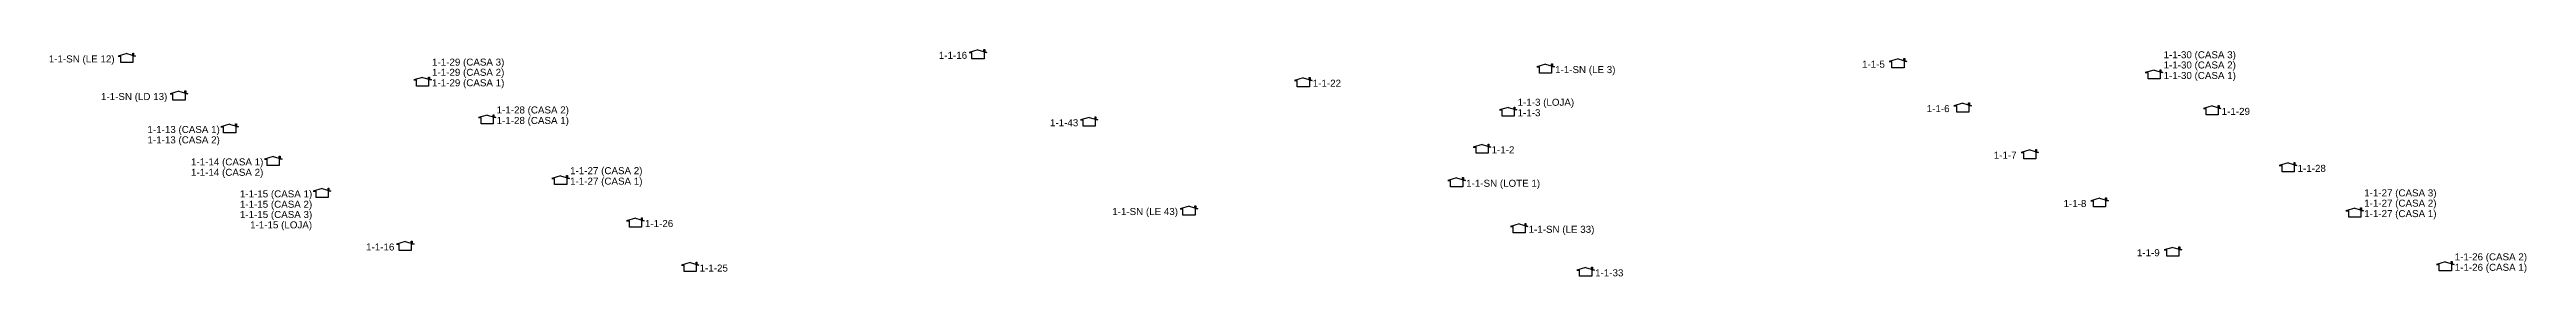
# Model space of a CAD drawing. Header units: inches. Extents: x 21510 to 26976, y 7127 to 12274.
# Drawn here: x 21589 to 22297, y 9451 to 9516 of the extents above; entities that cross this region are included whole.
import ezdxf

# ---------------------------------------------------------------- set-up
doc = ezdxf.new("R2010")
doc.units = ezdxf.units.IN
doc.header["$LTSCALE"] = 0.5
doc.layers.add('surveys', color=7, linetype='Continuous')
doc.layers.add('surveys legendas', color=7, linetype='Continuous')
doc.styles.get("Standard").update_dxf_attribs({"font": 'arial.ttf'})

msp = doc.modelspace()

# ---------------------------------------------------------------- texts
at = {"layer": 'surveys legendas', "color": 0}
for s, p in [('1-1-SN (LE 12)', (21589.11, 9511.96)), ('1-1-29 (CASA 3)', (21698.53, 9511.06)), ('1-1-16', (21843.23, 9512.99)), ('1-1-5', (22106.82, 9510.45)), ('1-1-30 (CASA 3)', (22192.91, 9513.16)), ('1-1-30 (CASA 2)', (22192.91, 9510.24)), ('1-1-29 (CASA 2)', (21698.53, 9508.15)), ('1-1-29 (CASA 1)', (21698.53, 9505.16)), ('1-1-22', (21949.99, 9505.03)), ('1-1-SN (LE 3)', (22019.18, 9508.92)), ('1-1-30 (CASA 1)', (22192.91, 9507.25)), ('1-1-SN (LD 13)', (21604.01, 9501.24)), ('1-1-28 (CASA 2)', (21716.97, 9497.41)), ('1-1-3 (LOJA)', (22008.48, 9499.6)), ('1-1-3', (22008.48, 9496.61)), ('1-1-6', (22125.29, 9497.79)), ('1-1-29', (22209.5, 9497.01)), ('1-1-13 (CASA 1)', (21617.29, 9491.84)), ('1-1-13 (CASA 2)', (21617.29, 9488.88)), ('1-1-28 (CASA 1)', (21716.97, 9494.42)), ('1-1-43', (21874.96, 9493.76)), ('1-1-14 (CASA 1)', (21629.72, 9482.59)), ('1-1-2', (22001.04, 9486.04)), ('1-1-7', (22144.44, 9484.51)), ('1-1-14 (CASA 2)', (21629.72, 9479.62)), ('1-1-27 (CASA 2)', (21737.96, 9480.09)), ('1-1-27 (CASA 1)', (21737.96, 9477.1)), ('1-1-SN (LOTE 1)', (21993.79, 9476.49)), ('1-1-28', (22231.17, 9480.75)), ('1-1-15 (CASA 1)', (21643.67, 9473.47)), ('1-1-15 (CASA 2)', (21643.67, 9470.51)), ('1-1-15 (CASA 3)', (21643.67, 9467.59)), ('1-1-SN (LE 43)', (21892.73, 9468.44)), ('1-1-8', (22164.35, 9470.73)), ('1-1-27 (CASA 3)', (22250.19, 9473.75)), ('1-1-27 (CASA 2)', (22250.19, 9470.82)), ('1-1-27 (CASA 1)', (22250.19, 9467.84)), ('1-1-15 (LOJA)', (21646.59, 9464.63)), ('1-1-26', (21759.32, 9465.02)), ('1-1-SN (LE 33)', (22011.62, 9463.36)), ('1-1-16', (21679.7, 9458.32)), ('1-1-9', (22185.29, 9456.68)), ('1-1-26 (CASA 2)', (22276.04, 9455.51)), ('1-1-25', (21774.93, 9452.31)), ('1-1-33', (22030.61, 9450.95)), ('1-1-26 (CASA 1)', (22276.04, 9452.52))]:
    msp.add_text(s, height=2, dxfattribs=at).set_placement(p)

# ---------------------------------------------------------------- blocks, each defined once
blk = doc.blocks.new('SURVEY_SURVEY')
for p, q in [((-0.000013, 0.0000127), (-0.0000255, 0.000009)), ((-0.0000255, 0.000009), (-0.0000216, 0.000009)), ((-0.0000216, 0), (-0.0000216, 0.000009)), ((-0.000013, 0.0000127), (-0.0000004, 0.000009)), ((-0.0000045, 0.0000132), (-0.0000032, 0.0000132)), ((-0.0000045, 0.0000103), (-0.0000045, 0.0000132)), ((-0.0000004, 0.000009), (-0.0000043, 0.000009)), ((-0.0000043, 0.000009), (-0.0000043, 0)), ((-0.0000032, 0.0000132), (-0.0000032, 0.0000099)), ((-0.0000043, 0), (-0.0000216, 0))]:
    blk.add_line(p, q)

# ---------------------------------------------------------------- block references
at = {"layer": 'surveys', "color": 255, "xscale": 200000, "yscale": 200000, "zscale": 200000}
for p in [(21613.97, 9511.96), (21857, 9512.99), (22119.69, 9510.45), (21698.42, 9505.16), (21949.88, 9505.03), (22019.06, 9508.92), (22192.8, 9507.25), (21628.87, 9501.24), (22008.36, 9496.61), (22138.16, 9497.79), (22209.38, 9497.01), (21643.34, 9491.84), (21716.85, 9494.42), (21888.73, 9493.76), (21655.78, 9482.59), (22000.93, 9486.04), (22157.31, 9484.51), (21737.84, 9477.1), (21993.67, 9476.49), (22231.06, 9480.75), (21669.73, 9473.47), (21917.26, 9468.44), (22177.22, 9470.73), (22250.08, 9467.84), (21759.2, 9465.02), (22011.51, 9463.36), (21693.47, 9458.32), (22198.16, 9456.68), (21774.81, 9452.31), (22030.49, 9450.95), (22275.93, 9452.52)]:
    msp.add_blockref('SURVEY_SURVEY', p, dxfattribs=at)

msp.set_redraw_order([(e.dxf.handle, doc.entitydb.next_handle()) for e in msp.query("TEXT MTEXT ATTDEF DIMENSION ARC_DIMENSION")])  # texts and dimensions are drawn at this point

doc.saveas('drawing.dxf')
